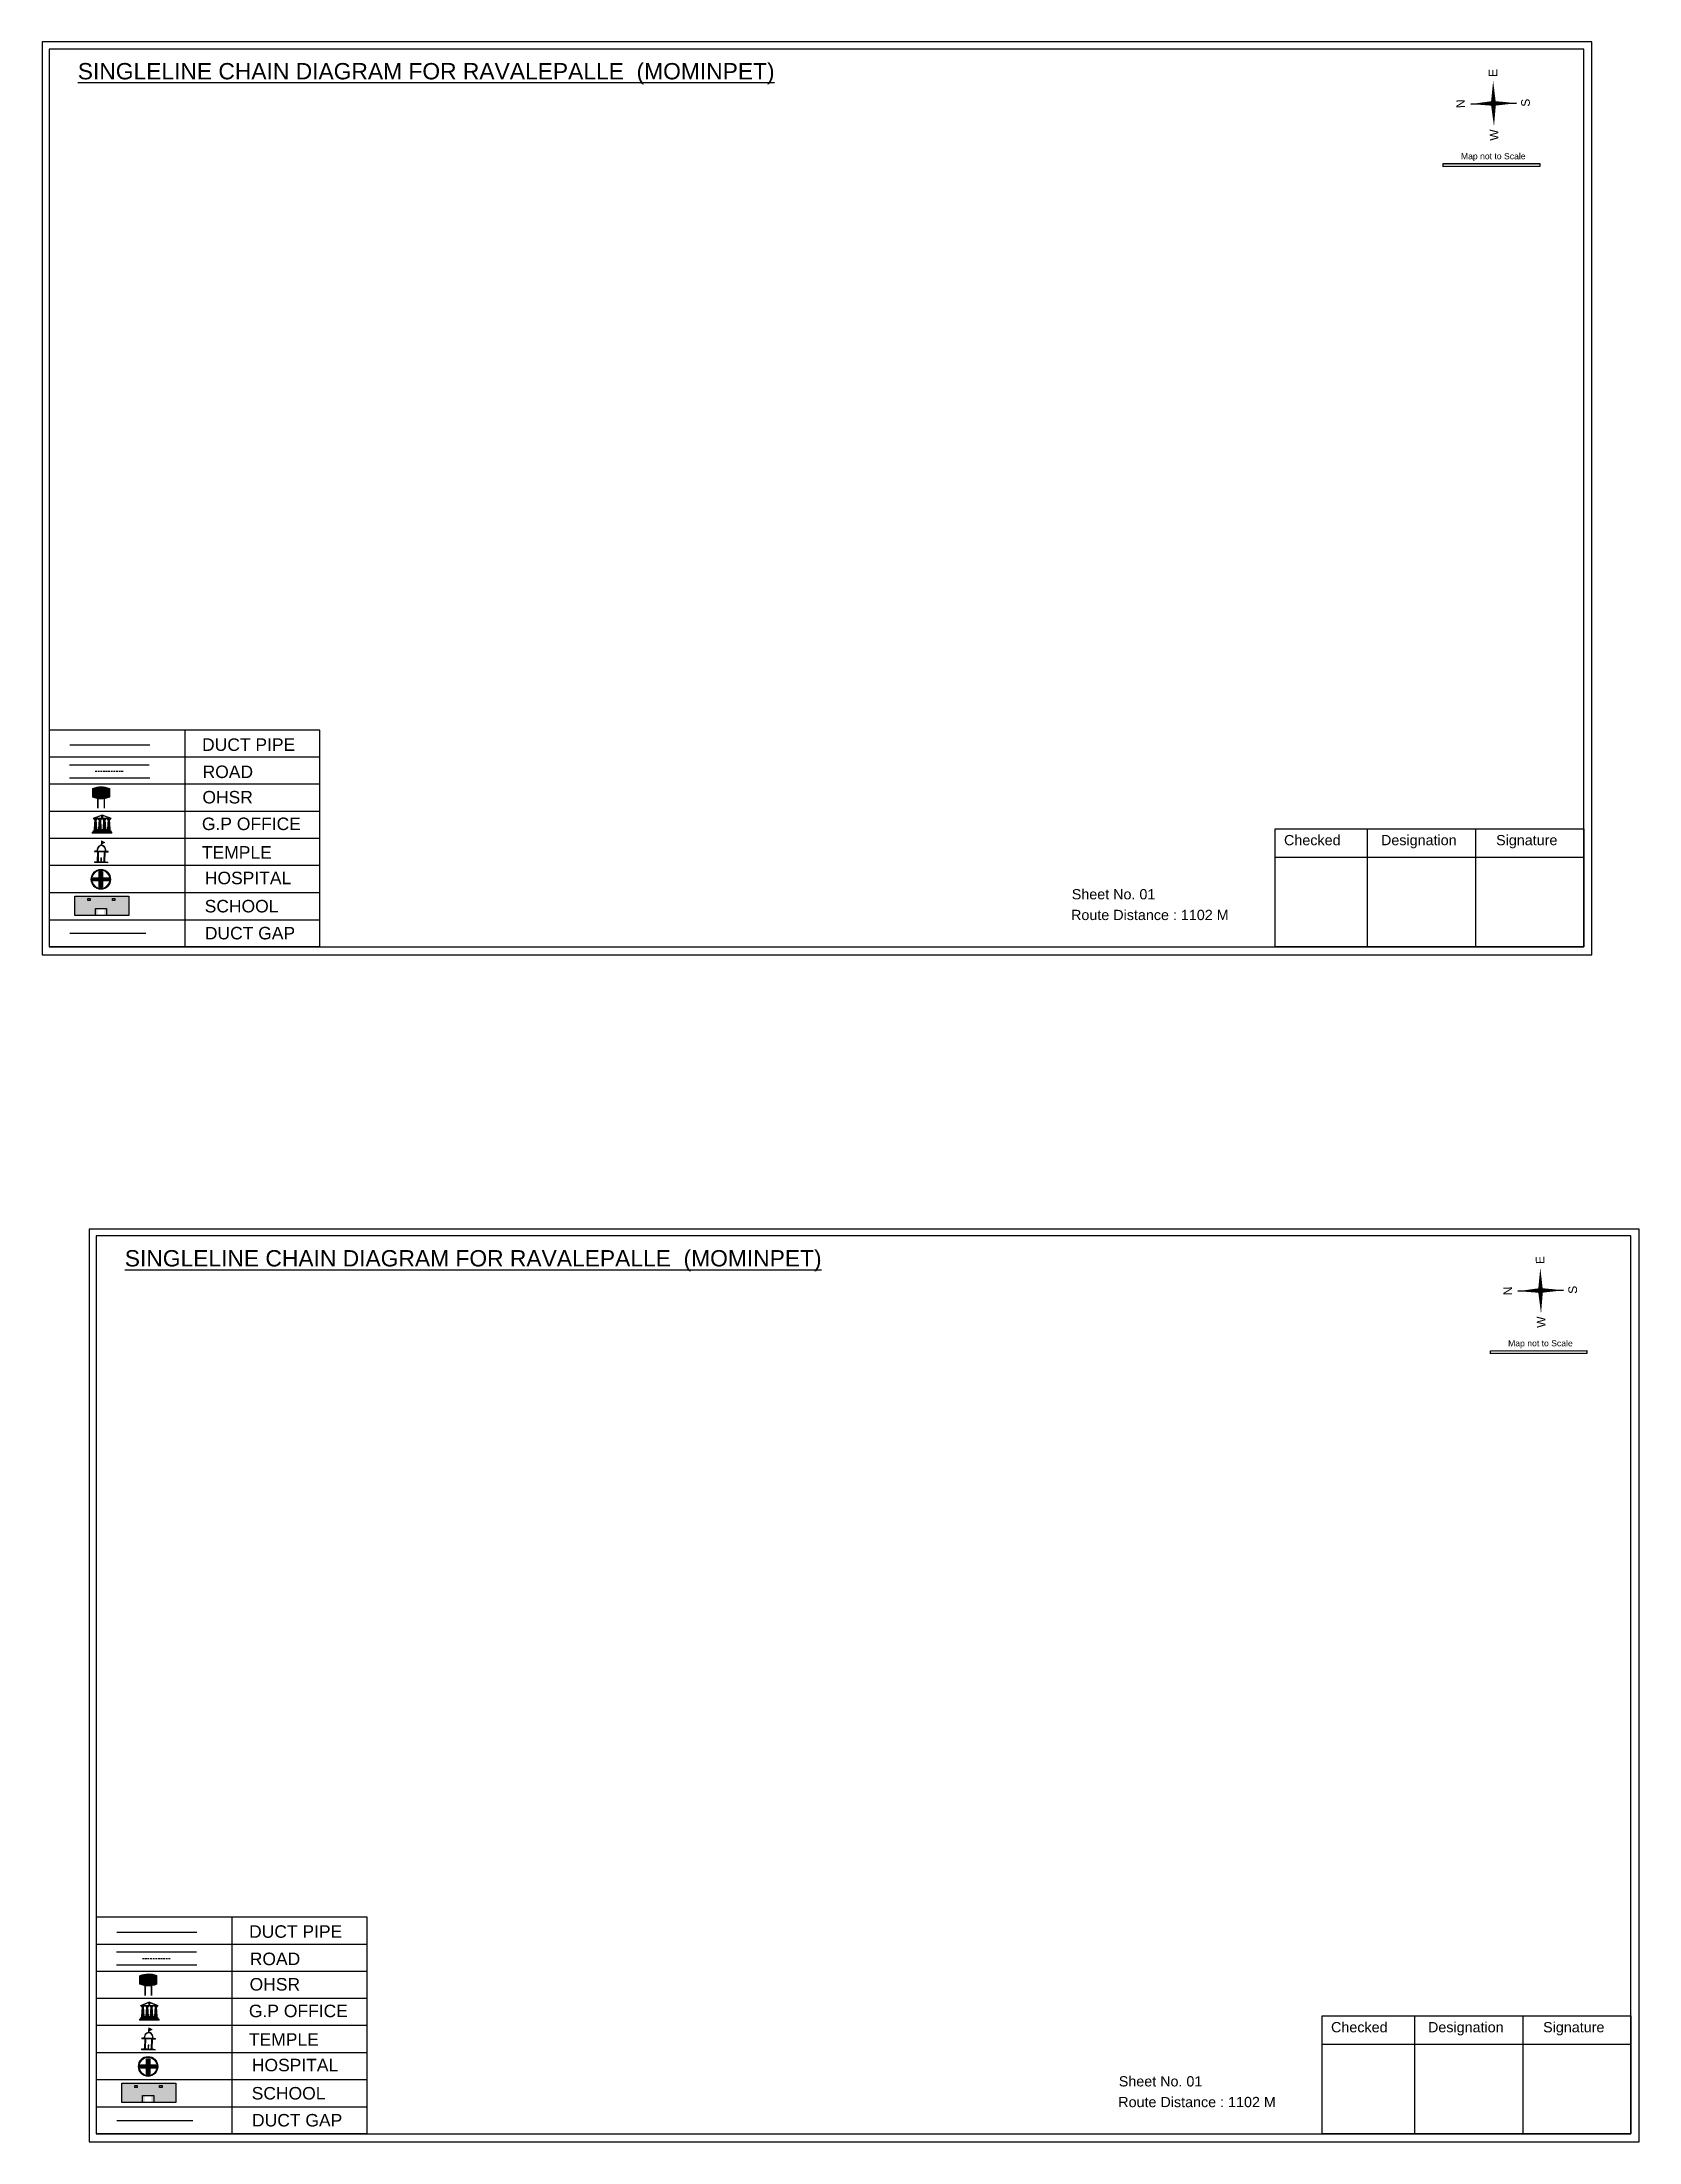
# Model space of a CAD drawing. Header units: inches. Extents: x -117 to 51867, y -12715 to 3423.
# Drawn here: x 45644 to 46562, y -9181 to -7974 of the extents above; entities that cross this region are included whole.
import ezdxf

# ---------------------------------------------------------------- set-up
doc = ezdxf.new("R2010")
doc.units = ezdxf.units.IN
doc.header["$MEASUREMENT"] = 0
doc.linetypes.add('DASHEDX2', pattern=[1.5, 1, -0.5])
doc.layers.add('LANDMARK', color=7, linetype='Continuous')
doc.layers.add('OHT', color=7, linetype='Continuous')
doc.styles.get("Standard").update_dxf_attribs({"font": 'arial.ttf'})

msp = doc.modelspace()

# ---------------------------------------------------------------- texts
at = {"color": 242, "true_color": 0xcd2027}
for p in [(45665, -7995.9), (45692, -8677.9)]:
    msp.add_text('%%USINGLELINE CHAIN DIAGRAM FOR RAVALEPALLE  (MOMINPET)', height=9.375, dxfattribs=at).set_placement(p)
for s, p in [('E', (46480.3, -7994.5)), ('N', (46461.7, -8012.4)), ('S', (46499, -8011.6)), ('W', (46481, -8031.1)), ('E', (46507.4, -8676.5)), ('N', (46488.8, -8694.4)), ('S', (46526.1, -8693.6)), ('W', (46508, -8713.1))]:
    msp.add_text(s, height=4.95, rotation=91.0063).set_placement(p)
for s, height, p in [('Map not to Scale', 3.542, (46459.4, -8041.8)), ('DUCT PIPE', 7.18, (45736.4, -8381.7)), ('ROAD ', 7.18, (45736.7, -8397.3)), ('OHSR', 7.18, (45736.6, -8411.9)), ('G.P OFFICE', 7.18, (45736.3, -8427.2)), ('Checked', 5.89, (46357.8, -8435.9)), ('Designation', 5.886, (46413.5, -8435.9)), ('Signature', 5.89, (46479.6, -8435.9)), ('TEMPLE', 7.18, (45736.3, -8443.6)), ('HOSPITAL', 7.18, (45738, -8458.3)), ('SCHOOL', 7.18, (45737.9, -8474.5)), ('Sheet No. 01', 5.886, (46235.9, -8467)), ('Route Distance : 1102 M', 5.886, (46235.5, -8478.9)), ('DUCT GAP', 7.18, (45738, -8490)), ('Map not to Scale', 3.542, (46486.5, -8723.8)), ('DUCT PIPE', 7.18, (45763.4, -9063.6)), ('ROAD ', 7.18, (45763.8, -9079.3)), ('OHSR', 7.18, (45763.7, -9093.9)), ('G.P OFFICE', 7.18, (45763.3, -9109.2)), ('TEMPLE', 7.18, (45763.3, -9125.6)), ('Checked', 5.89, (46384.8, -9117.9)), ('Designation', 5.886, (46440.5, -9117.9)), ('Signature', 5.89, (46506.6, -9117.9)), ('HOSPITAL', 7.18, (45765, -9140.3)), ('Sheet No. 01', 5.886, (46262.9, -9149)), ('SCHOOL', 7.18, (45764.9, -9156.5)), ('Route Distance : 1102 M', 5.886, (46262.6, -9160.9)), ('DUCT GAP', 7.18, (45765.1, -9172))]:
    msp.add_text(s, height=height).set_placement(p)

# ---------------------------------------------------------------- blocks, each defined once
blk = doc.blocks.new('OHT')
at = {"linetype": 'Continuous', "lineweight": 0, "true_color": 0x0ffffc}
blk.add_hatch(color=4, dxfattribs=at).paths.add_polyline_path([(0.012, 1), (0, 1, 0.101323), (-0.4, 0.916), (-0.4, 0.525, 0.194075), (0.399, 0.521), (0.399, 0.921, 0.097877)])
at = {"color": 4, "linetype": 'Continuous', "lineweight": 0, "true_color": 0x0ffffc, "flags": 128}
for points in [[(-0.4, 0.525), (-0.4, 0.916)], [(0.399, 0.521), (0.399, 0.921)]]:
    blk.add_lwpolyline(points, dxfattribs=at)
at = {"color": 4, "linetype": 'Continuous', "lineweight": 0, "true_color": 0x0ffffc, "const_width": 0.075, "flags": 128}
for points in [[(-0.15, 0), (-0.15, 0.475)], [(0.15, 0), (0.15, 0.473)]]:
    blk.add_lwpolyline(points, dxfattribs=at)
at = {"color": 4, "linetype": 'Continuous', "lineweight": 0, "true_color": 0x0ffffc}
for centre, radius, start, end in [((0.006, -0.019), 1.019, 67.31091, 113.47108), ((0.004, 1.513), 1.068, 247.76824, 291.70073)]:
    blk.add_arc(centre, radius, start, end, dxfattribs=at)
blk = doc.blocks.new('Government_Office')
at = {"linetype": 'Continuous', "lineweight": 0, "true_color": 0xff0000}
for points in [[(-0.5, 0.05), (0.5, 0.05), (0.5, 0), (-0.5, 0)], [(-0.45, 0.08), (-0.45, 0.12), (0.45, 0.12), (0.45, 0.08)], [(-0.4, 0.14), (-0.4, 0.18), (0.4, 0.18), (0.4, 0.14)]]:
    blk.add_hatch(color=1, dxfattribs=at).paths.add_polyline_path(points)
h = blk.add_hatch(color=1, dxfattribs=at)
h.paths.add_polyline_path([(0.44, 0.72), (0.45, 0.75), (0, 0.93), (-0.45, 0.75), (-0.44, 0.72)])
h.paths.add_polyline_path([(0.36, 0.75), (-0.36, 0.75), (0, 0.9)], flags=16)
h.paths.add_polyline_path([(0, 0.78, -1), (0, 0.87, -1)], flags=0)
h = blk.add_hatch(color=1, dxfattribs=at)
edge = h.paths.add_edge_path()
edge.add_line((-0.27, 0.2), (-0.3, 0.68))
edge.add_line((-0.3, 0.68), (-0.29, 0.68))
edge.add_arc((-0.28, 0.69), 0.0176, 225.304, 441.5659)
edge.add_line((-0.28, 0.7), (-0.39, 0.7))
edge.add_arc((-0.39, 0.69), 0.0176, 98.4341, 314.696)
edge.add_line((-0.38, 0.68), (-0.37, 0.68))
edge.add_line((-0.37, 0.68), (-0.4, 0.2))
edge.add_line((-0.4, 0.2), (-0.27, 0.2))
h = blk.add_hatch(color=1, dxfattribs=at)
edge = h.paths.add_edge_path()
edge.add_line((-0.05, 0.2), (-0.07, 0.68))
edge.add_line((-0.07, 0.68), (-0.07, 0.68))
edge.add_arc((-0.05, 0.69), 0.0176, 225.304, 441.5659)
edge.add_line((-0.05, 0.7), (-0.17, 0.7))
edge.add_arc((-0.17, 0.69), 0.0176, 98.4341, 314.696)
edge.add_line((-0.16, 0.68), (-0.15, 0.68))
edge.add_line((-0.15, 0.68), (-0.18, 0.2))
edge.add_line((-0.18, 0.2), (-0.05, 0.2))
h = blk.add_hatch(color=1, dxfattribs=at)
edge = h.paths.add_edge_path()
edge.add_arc((0, 0.83), 0.0467, 90, 270)
edge.add_arc((0, 0.83), 0.0467, 270, 450)
h = blk.add_hatch(color=1, dxfattribs=at)
edge = h.paths.add_edge_path()
edge.add_line((0.18, 0.2), (0.15, 0.68))
edge.add_line((0.15, 0.68), (0.16, 0.68))
edge.add_arc((0.17, 0.69), 0.0176, 225.304, 441.5659)
edge.add_line((0.17, 0.7), (0.05, 0.7))
edge.add_arc((0.05, 0.69), 0.0176, 98.4341, 314.696)
edge.add_line((0.07, 0.68), (0.07, 0.68))
edge.add_line((0.07, 0.68), (0.05, 0.2))
edge.add_line((0.05, 0.2), (0.18, 0.2))
h = blk.add_hatch(color=1, dxfattribs=at)
edge = h.paths.add_edge_path()
edge.add_line((0.4, 0.2), (0.37, 0.68))
edge.add_line((0.37, 0.68), (0.38, 0.68))
edge.add_arc((0.39, 0.69), 0.0176, 225.304, 441.5659)
edge.add_line((0.4, 0.7), (0.28, 0.7))
edge.add_arc((0.28, 0.69), 0.0176, 98.4341, 314.696)
edge.add_line((0.29, 0.68), (0.3, 0.68))
edge.add_line((0.3, 0.68), (0.27, 0.2))
edge.add_line((0.27, 0.2), (0.4, 0.2))
at = {"color": 1, "linetype": 'Continuous', "lineweight": 0, "true_color": 0xff0000, "flags": 128}
for points in [[(-0.5, 0.05), (0.5, 0.05), (0.5, 0), (-0.5, 0)], [(-0.45, 0.75), (-0.44, 0.72), (0.44, 0.72), (0.45, 0.75), (0, 0.93)], [(-0.45, 0.08), (-0.45, 0.12), (0.45, 0.12), (0.45, 0.08)], [(-0.4, 0.14), (-0.4, 0.18), (0.4, 0.18), (0.4, 0.14)], [(-0.36, 0.75), (0.36, 0.75), (0, 0.9)]]:
    blk.add_lwpolyline(points, close=True, dxfattribs=at)
for points in [[(-0.27, 0.2), (-0.3, 0.68), (-0.29, 0.68, 1.379694), (-0.28, 0.7), (-0.39, 0.7, 1.379694), (-0.38, 0.68), (-0.37, 0.68), (-0.4, 0.2)], [(-0.05, 0.2), (-0.07, 0.68), (-0.07, 0.68, 1.379694), (-0.05, 0.7), (-0.17, 0.7, 1.379694), (-0.16, 0.68), (-0.15, 0.68), (-0.18, 0.2)], [(0, 0.87, 1), (0, 0.78, 1)], [(0.18, 0.2), (0.15, 0.68), (0.16, 0.68, 1.379694), (0.17, 0.7), (0.05, 0.7, 1.379694), (0.07, 0.68), (0.07, 0.68), (0.05, 0.2)], [(0.4, 0.2), (0.37, 0.68), (0.38, 0.68, 1.379694), (0.4, 0.7), (0.28, 0.7, 1.379694), (0.29, 0.68), (0.3, 0.68), (0.27, 0.2)]]:
    blk.add_lwpolyline(points, format="xyb", close=True, dxfattribs=at)
blk = doc.blocks.new('Temple')
at = {"linetype": 'Continuous', "lineweight": 0, "true_color": 0xe66000}
blk.add_hatch(color=32, dxfattribs=at).paths.add_polyline_path([(-0.006, 1), (0.147, 0.931), (0, 0.85)])
at = {"linetype": 'Continuous', "lineweight": 0, "true_color": 0xff0000}
h = blk.add_hatch(color=1, dxfattribs=at)
edge = h.paths.add_edge_path()
edge.add_line((0.175, 0.49), (0.225, 0.49))
edge.add_line((0.225, 0.49), (0.225, 0.497))
edge.add_line((0.225, 0.497), (0.307, 0.497))
edge.add_line((0.307, 0.497), (0.307, 0.533))
edge.add_line((0.307, 0.533), (0.257, 0.533))
edge.add_line((0.257, 0.533), (0.257, 0.54))
edge.add_line((0.257, 0.54), (0.2, 0.54))
edge.add_spline(control_points=[(0.2, 0.54), (0.2, 0.589), (0.19, 0.638), (0.142, 0.743), (0.092, 0.79), (0.027, 0.805), (0.02, 0.806), (0.012, 0.806)], knot_values=[4.712389, 4.712389, 4.712389, 4.712389, 5.278166, 5.278166, 6.117402, 6.117402, 6.223801, 6.223801, 6.223801, 6.223801], degree=3, periodic=0)
edge.add_line((0.012, 0.806), (0.012, 0.79))
edge.add_line((0.012, 0.79), (-0.012, 0.79))
edge.add_line((-0.012, 0.79), (-0.012, 0.806))
edge.add_spline(control_points=[(-0.012, 0.806), (-0.055, 0.802), (-0.096, 0.781), (-0.171, 0.699), (-0.197, 0.628), (-0.2, 0.55), (-0.2, 0.545), (-0.2, 0.54)], knot_values=[6.343965, 6.343965, 6.343965, 6.343965, 6.956638, 6.956638, 7.795874, 7.795874, 7.853982, 7.853982, 7.853982, 7.853982], degree=3, periodic=0)
edge.add_line((-0.2, 0.54), (-0.257, 0.54))
edge.add_line((-0.257, 0.54), (-0.257, 0.533))
edge.add_line((-0.257, 0.533), (-0.307, 0.533))
edge.add_line((-0.307, 0.533), (-0.307, 0.497))
edge.add_line((-0.307, 0.497), (-0.225, 0.497))
edge.add_line((-0.225, 0.497), (-0.225, 0.49))
edge.add_line((-0.225, 0.49), (-0.175, 0.49))
edge.add_line((-0.175, 0.49), (-0.175, 0.07))
edge.add_arc((-0.205, 0.07), 0.03, -90, 0, ccw=False)
edge.add_line((-0.205, 0.04), (-0.257, 0.04))
edge.add_line((-0.257, 0.04), (-0.257, 0.033))
edge.add_line((-0.257, 0.033), (-0.307, 0.033))
edge.add_line((-0.307, 0.033), (-0.307, 0))
edge.add_line((-0.307, 0), (0.307, 0))
edge.add_line((0.307, 0), (0.307, 0.033))
edge.add_line((0.307, 0.033), (0.257, 0.033))
edge.add_line((0.257, 0.033), (0.257, 0.04))
edge.add_line((0.257, 0.04), (0.205, 0.04))
edge.add_arc((0.205, 0.07), 0.03, 180, 270, ccw=False)
edge.add_line((0.175, 0.07), (0.175, 0.49))
h.paths.add_polyline_path([(0.125, 0.07, -0.414214), (0.095, 0.04), (0.05, 0.04), (0.05, 0.033), (-0.05, 0.033), (-0.05, 0.04), (-0.095, 0.04, -0.414214), (-0.125, 0.07), (-0.125, 0.497), (0.125, 0.497)], flags=16)
edge = h.paths.add_edge_path(flags=16)
edge.add_ellipse((0, 0.54), major_axis=(0, 0.242), ratio=0.722808, start_angle=270, end_angle=450, ccw=False)
edge.add_line((0.175, 0.54), (-0.175, 0.54))
h.paths.add_polyline_path([(0.012, 0.23), (0.012, 0.07), (-0.012, 0.07), (-0.012, 0.23)], flags=0)
h = blk.add_hatch(color=1, dxfattribs=at)
edge = h.paths.add_edge_path()
edge.add_line((0.012, 0.857), (0, 0.85))
edge.add_line((0, 0.85), (-0.003, 0.925))
edge.add_line((-0.003, 0.925), (-0.012, 0.925))
edge.add_line((-0.012, 0.925), (-0.012, 0.806))
edge.add_spline(control_points=[(-0.012, 0.806), (-0.004, 0.807), (0.004, 0.807), (0.012, 0.806)], knot_values=[6.223801, 6.223801, 6.223801, 6.223801, 6.343965, 6.343965, 6.343965, 6.343965], degree=3, periodic=0)
edge.add_line((0.012, 0.806), (0.012, 0.857))
h = blk.add_hatch(color=1, dxfattribs=at)
edge = h.paths.add_edge_path()
edge.add_line((0.012, 0.79), (0.012, 0.806))
edge.add_spline(control_points=[(0.012, 0.806), (0.004, 0.807), (-0.004, 0.807), (-0.012, 0.806)], knot_values=[6.223801, 6.223801, 6.223801, 6.223801, 6.343965, 6.343965, 6.343965, 6.343965], degree=3, periodic=0)
edge.add_line((-0.012, 0.806), (-0.012, 0.79))
edge.add_line((-0.012, 0.79), (0.012, 0.79))
at = {"color": 32, "linetype": 'Continuous', "lineweight": 0, "true_color": 0xe66000, "flags": 128}
blk.add_lwpolyline([(-0.006, 1), (0.147, 0.931), (0, 0.85), (-0.006, 1)], dxfattribs=at)
at = {"color": 1, "linetype": 'Continuous', "lineweight": 0, "true_color": 0xff0000, "flags": 128}
blk.add_lwpolyline([(0.2, 0.54), (0.257, 0.54), (0.257, 0.533), (0.307, 0.533), (0.307, 0.497), (0.225, 0.497), (0.225, 0.49), (0.175, 0.49), (0.175, 0.07, 0.414214), (0.205, 0.04), (0.257, 0.04), (0.257, 0.033), (0.307, 0.033), (0.307, 0), (-0.307, 0), (-0.307, 0.033), (-0.257, 0.033), (-0.257, 0.04), (-0.205, 0.04, 0.414214), (-0.175, 0.07), (-0.175, 0.49), (-0.225, 0.49), (-0.225, 0.497), (-0.307, 0.497), (-0.307, 0.533), (-0.257, 0.533), (-0.257, 0.54), (-0.2, 0.54)], format="xyb", dxfattribs=at)
blk.add_lwpolyline([(-0.175, 0.54), (0.175, 0.54)], dxfattribs=at)
blk.add_lwpolyline([(0.125, 0.497), (0.125, 0.07, -0.414214), (0.095, 0.04), (0.05, 0.04), (0.05, 0.033), (-0.05, 0.033), (-0.05, 0.04), (-0.095, 0.04, -0.414214), (-0.125, 0.07), (-0.125, 0.497)], format="xyb", close=True, dxfattribs=at)
for points in [[(0.012, 0.925), (-0.012, 0.925), (-0.012, 0.79), (0.012, 0.79)], [(0.012, 0.23), (-0.012, 0.23), (-0.012, 0.07), (0.012, 0.07)]]:
    blk.add_lwpolyline(points, close=True, dxfattribs=at)
at = {"color": 1, "linetype": 'Continuous', "lineweight": 0, "true_color": 0xff0000}
blk.add_ellipse((0, 0.54), major_axis=(0, 0.242), ratio=0.722808, start_param=4.712389, end_param=7.853982, dxfattribs=at)
blk.add_open_spline([(0.2, 0.54), (0.2, 0.589), (0.19, 0.638), (0.142, 0.743), (0.092, 0.79), (-0.023, 0.816), (-0.085, 0.794), (-0.171, 0.699), (-0.197, 0.628), (-0.2, 0.55), (-0.2, 0.545), (-0.2, 0.54)], degree=3, knots=[4.712389, 4.712389, 4.712389, 4.712389, 5.278166, 5.278166, 6.117402, 6.117402, 6.956638, 6.956638, 7.795874, 7.795874, 7.853982, 7.853982, 7.853982, 7.853982], dxfattribs=at)
blk = doc.blocks.new('*U106')
at = {"color": 0, "linetype": 'DASHEDX2', "transparency": 16777216}
blk.add_line((-8.2, 0), (8, 0), dxfattribs=at)
blk = doc.blocks.new('Hospital')
at = {"linetype": 'Continuous', "lineweight": 0, "true_color": 0x000000}
h = blk.add_hatch(color=18, dxfattribs=at)
h.paths.add_polyline_path([(-0.5, 0, 1), (0.5, 0, 1)])
h.paths.add_polyline_path([(0.45, 0, -1), (-0.45, 0, -1)], flags=16)
at = {"linetype": 'Continuous', "true_color": 0xff0000}
blk.add_hatch(color=1, dxfattribs=at).paths.add_polyline_path([(-0.39, 0.08), (-0.08, 0.08), (-0.08, 0.39), (0.08, 0.39), (0.08, 0.08), (0.39, 0.08), (0.39, -0.08), (0.08, -0.08), (0.08, -0.39), (-0.08, -0.39), (-0.08, -0.08), (-0.39, -0.08)])
at = {"color": 1, "linetype": 'Continuous', "true_color": 0xff0000, "flags": 128}
blk.add_lwpolyline([(-0.39, 0.08), (-0.08, 0.08), (-0.08, 0.39), (0.08, 0.39), (0.08, 0.08), (0.39, 0.08), (0.39, -0.08), (0.08, -0.08), (0.08, -0.39), (-0.08, -0.39), (-0.08, -0.08), (-0.39, -0.08)], close=True, dxfattribs=at)
at = {"color": 18, "linetype": 'Continuous', "lineweight": 0, "true_color": 0x000000}
for radius in [0.5, 0.446]:
    blk.add_circle((0, 0), radius, dxfattribs=at)
blk = doc.blocks.new('*U108')
at = {"color": 0, "linetype": 'DASHEDX2', "transparency": 16777216}
blk.add_line((-8.2, 0), (8, 0), dxfattribs=at)

# ---------------------------------------------------------------- hatches: boundary and pattern name
at = {"true_color": 0x0093dd}
h = msp.add_hatch(color=142, dxfattribs=at)
h.dxf.hatch_style = 1
h.paths.add_polyline_path([(46449.2, -8044.3), (46449.2, -8046.2), (46504.7, -8046), (46504.7, -8044.2)])
at = {"true_color": 0xc8c92d}
h = msp.add_hatch(color=52, dxfattribs=at)
h.dxf.hatch_style = 1
h.paths.add_polyline_path([(45669.4, -8465.2), (45663.3, -8465.2), (45663.3, -8476.3), (45669.4, -8476.3)])
h.paths.add_polyline_path([(45694.3, -8465.2), (45688.1, -8465.2), (45688.1, -8476.3), (45694.3, -8476.3)])
at = {"true_color": 0x293189}
h = msp.add_hatch(color=177, dxfattribs=at)
h.dxf.hatch_style = 1
h.paths.add_polyline_path([(45688.1, -8465.2), (45669.4, -8465.2), (45669.4, -8476.3), (45676.4, -8476.3), (45676.4, -8472.7), (45680.3, -8472.7), (45680.3, -8476.3), (45688.1, -8476.3)])
h.paths.add_polyline_path([(45672.1, -8467.7), (45670.7, -8467.7), (45670.7, -8466.5), (45672.1, -8466.5)], flags=16)
h.paths.add_polyline_path([(45685, -8467.7), (45685, -8466.5), (45686.3, -8466.5), (45686.3, -8467.7)], flags=16)
at = {"true_color": 0x0093dd}
h = msp.add_hatch(color=142, dxfattribs=at)
h.dxf.hatch_style = 1
h.paths.add_polyline_path([(46476.3, -8726.3), (46476.3, -8728.1), (46531.8, -8728), (46531.8, -8726.2)])
at = {"true_color": 0xc8c92d}
h = msp.add_hatch(color=52, dxfattribs=at)
h.dxf.hatch_style = 1
h.paths.add_polyline_path([(45696.5, -9147.2), (45690.3, -9147.2), (45690.3, -9158.3), (45696.5, -9158.3)])
h.paths.add_polyline_path([(45721.3, -9147.2), (45715.2, -9147.2), (45715.2, -9158.3), (45721.3, -9158.3)])
at = {"true_color": 0x293189}
h = msp.add_hatch(color=177, dxfattribs=at)
h.dxf.hatch_style = 1
h.paths.add_polyline_path([(45715.2, -9147.2), (45696.5, -9147.2), (45696.5, -9158.3), (45703.5, -9158.3), (45703.5, -9154.7), (45707.3, -9154.7), (45707.3, -9158.3), (45715.2, -9158.3)])
h.paths.add_polyline_path([(45699.2, -9149.7), (45697.8, -9149.7), (45697.8, -9148.4), (45699.2, -9148.4)], flags=16)
h.paths.add_polyline_path([(45712, -9149.7), (45712, -9148.4), (45713.4, -9148.4), (45713.4, -9149.7)], flags=16)

# ---------------------------------------------------------------- linework, layer by layer
for p, q in [((46491.3, -8009.6), (46465, -8010.1)), ((46465, -8010.1), (46491.3, -8009.6)), ((46491.3, -8009.6), (46465, -8010.1)), ((46478.2, -8009.8), (46491.3, -8009.6)), ((45648.6, -8369.8), (45648.6, -8493)), ((45726.4, -8369.8), (45726.4, -8494.2)), ((45804.1, -8385.4), (45648.6, -8385.4)), ((45660.2, -8389.7), (45706.1, -8389.7)), ((45804.1, -8400.9), (45648.6, -8400.9)), ((45660.2, -8397.2), (45706.4, -8397.2)), ((45804.1, -8416.5), (45648.6, -8416.5)), ((45804.1, -8432), (45648.6, -8432)), ((45804.1, -8447.6), (45648.6, -8447.6)), ((45648.6, -8463.1), (45804.1, -8463.1)), ((45648.6, -8478.7), (45804.1, -8478.7)), ((45648.6, -8493), (45648.6, -8494.2)), ((45648.6, -8493.3), (45648.6, -8494.2)), ((45804.1, -8494.2), (45648.6, -8494.2)), ((46518.4, -8691.6), (46492.1, -8692.1)), ((46492.1, -8692.1), (46518.4, -8691.6)), ((46518.4, -8691.6), (46492.1, -8692.1)), ((46505.2, -8691.8), (46518.4, -8691.6)), ((45675.6, -9051.8), (45675.6, -9175)), ((45753.4, -9051.8), (45753.4, -9176.2)), ((45831.2, -9067.4), (45675.6, -9067.4)), ((45687.3, -9071.6), (45733.2, -9071.6)), ((45831.2, -9082.9), (45675.6, -9082.9)), ((45687.3, -9079.2), (45733.4, -9079.2)), ((45831.2, -9098.5), (45675.6, -9098.5)), ((45831.2, -9114), (45675.6, -9114)), ((45831.2, -9129.6), (45675.6, -9129.6)), ((45675.6, -9145.1), (45831.2, -9145.1)), ((45675.6, -9160.7), (45831.2, -9160.7)), ((45675.6, -9175), (45675.6, -9176.2)), ((45675.6, -9175.2), (45675.6, -9176.2)), ((45831.2, -9176.2), (45675.6, -9176.2))]:
    msp.add_line(p, q)
at = {"color": 1}
for p, q in [((46465, -8010.1), (46478.2, -8009.8)), ((46492.1, -8692.1), (46505.2, -8691.8))]:
    msp.add_line(p, q, dxfattribs=at)
at = {"color": 242, "true_color": 0xcd2027}
for p, q in [((46405.6, -8426.4), (46405.6, -8494.3)), ((46467.8, -8426.4), (46467.8, -8494.3)), ((46352.7, -8442.8), (46529.9, -8442.8)), ((46432.7, -9108.4), (46432.7, -9176.3)), ((46494.9, -9108.4), (46494.9, -9176.3)), ((46379.7, -9124.8), (46557, -9124.8))]:
    msp.add_line(p, q, dxfattribs=at)
for points in [[(45644.5, -7974.4), (45644.5, -8498.9), (46534.6, -8498.9), (46534.6, -7974.4)], [(45648.6, -7978.5), (45648.6, -8494.2), (46529.9, -8494.2), (46529.9, -7978.5)], [(45694.3, -8465.2), (45694.3, -8476.3), (45663.3, -8476.3), (45663.3, -8465.2)], [(45672.1, -8466.5), (45672.1, -8467.7), (45670.7, -8467.7), (45670.7, -8466.5)], [(45685, -8467.7), (45685, -8466.5), (45686.3, -8466.5), (45686.3, -8467.7)], [(45671.5, -8656.4), (45671.5, -9180.9), (46561.7, -9180.9), (46561.7, -8656.4)], [(45675.6, -8660.4), (45675.6, -9176.2), (46557, -9176.2), (46557, -8660.4)], [(45721.4, -9147.2), (45721.4, -9158.3), (45690.3, -9158.3), (45690.3, -9147.2)], [(45699.2, -9148.4), (45699.2, -9149.7), (45697.8, -9149.7), (45697.8, -9148.4)], [(45712, -9149.7), (45712, -9148.4), (45713.4, -9148.4), (45713.4, -9149.7)]]:
    msp.add_lwpolyline(points, close=True)
at = {"color": 142, "true_color": 0x0093dd}
for points in [[(46504.8, -8046), (46449.2, -8046.2), (46449.2, -8044.3), (46504.7, -8044.2), (46504.7, -8046)], [(46531.8, -8728), (46476.3, -8728.1), (46476.3, -8726.3), (46531.8, -8726.2), (46531.8, -8728)]]:
    msp.add_lwpolyline(points, dxfattribs=at)
for points in [[(45804.1, -8494.2), (45804.1, -8369.8), (45648.6, -8369.8)], [(45675.1, -8476.3), (45675.1, -8472.2), (45681.6, -8472.2), (45681.6, -8476.3)], [(45831.2, -9176.2), (45831.2, -9051.8), (45675.6, -9051.8)], [(45702.2, -9158.3), (45702.2, -9154.2), (45708.7, -9154.2), (45708.7, -9158.3)]]:
    msp.add_lwpolyline(points)
at = {"color": 242, "true_color": 0xcd2027}
for points in [[(46529.9, -8494.3), (46352.7, -8494.3), (46352.7, -8426.4), (46529.9, -8426.4)], [(46557, -9176.3), (46379.7, -9176.3), (46379.7, -9108.4), (46557, -9108.4)]]:
    msp.add_lwpolyline(points, close=True, dxfattribs=at)
for points in [[(46479.5, -8009.8), (46476.6, -8009.9), (46477.9, -7996.7)], [(46479.5, -8009.8), (46476.6, -8009.9), (46477.9, -7996.7)], [(46479.5, -8009.8), (46476.6, -8009.9), (46478.4, -8023)], [(46479.5, -8009.8), (46476.6, -8009.9), (46478.4, -8023)], [(46478.2, -8011.1), (46478.1, -8008.3), (46491.3, -8009.6)], [(46478.2, -8011.1), (46478.1, -8008.3), (46491.3, -8009.6)], [(46506.5, -8691.8), (46503.7, -8691.8), (46505, -8678.7)], [(46506.5, -8691.8), (46503.7, -8691.8), (46505, -8678.7)], [(46506.5, -8691.8), (46503.7, -8691.8), (46505.4, -8705)], [(46506.5, -8691.8), (46503.7, -8691.8), (46505.4, -8705)], [(46505.2, -8693.1), (46505.2, -8690.3), (46518.4, -8691.6)], [(46505.2, -8693.1), (46505.2, -8690.3), (46518.4, -8691.6)]]:
    msp.add_solid(points)
at = {"color": 1}
for points in [[(46478.2, -8011.1), (46478.1, -8008.3), (46465, -8010.1)], [(46478.2, -8011.1), (46478.1, -8008.3), (46465, -8010.1)], [(46505.2, -8693.1), (46505.2, -8690.3), (46492.1, -8692.1)], [(46505.2, -8693.1), (46505.2, -8690.3), (46492.1, -8692.1)]]:
    msp.add_solid(points, dxfattribs=at)
at = {"layer": 'OHT', "color": 5}
for p, q in [((45660.4, -8378.3), (45706.3, -8378.3)), ((45687.5, -9060.3), (45733.3, -9060.3))]:
    msp.add_line(p, q, dxfattribs=at)
at = {"layer": 'OHT', "color": 1}
for p, q in [((45660.4, -8486.5), (45704, -8486.5)), ((45687.5, -9168.5), (45731.1, -9168.5))]:
    msp.add_line(p, q, dxfattribs=at)

# ---------------------------------------------------------------- block references
at = {"linetype": 'DASHEDX2'}
for name, p in [('*U106', (45683.2, -8393.4)), ('*U108', (45710.3, -9075.4))]:
    msp.add_blockref(name, p, dxfattribs=at)
at = {"layer": 'LANDMARK'}
for name, p, xscale, yscale, zscale in [('Government_Office', (45679, -8428.9), 11.32114773247135, 11.32114773247135, 11.32114773247135), ('Hospital', (45678.3, -8455.5), 11.41772014427468, 11.41772014427468, 11.41772014427468), ('Government_Office', (45706.1, -9110.9), 11.32114773247135, 11.32114773247135, 11.32114773247135), ('Hospital', (45705.4, -9137.5), 11.41772014427468, 11.41772014427468, 11.41772014427468)]:
    msp.add_blockref(name, p, dxfattribs=dict(at, xscale=xscale, yscale=yscale, zscale=zscale))
at = {"layer": 'LANDMARK', "xscale": 12.62452535729322, "yscale": 12.62452535729322, "zscale": 12.62452535729322, "rotation": 358.3713438591284}
for p in [(45678.4, -8446), (45705.5, -9128)]:
    msp.add_blockref('Temple', p, dxfattribs=at)
at = {"layer": 'OHT', "xscale": 12.45189723782068, "yscale": 12.45189723782068, "zscale": 12.45189723782068}
for p in [(45678.4, -8414.8), (45705.5, -9096.8)]:
    msp.add_blockref('OHT', p, dxfattribs=at)

msp.set_redraw_order([(e.dxf.handle, doc.entitydb.next_handle()) for e in msp.query("TEXT MTEXT ATTDEF DIMENSION ARC_DIMENSION")])  # texts and dimensions are drawn at this point

doc.saveas('drawing.dxf')
